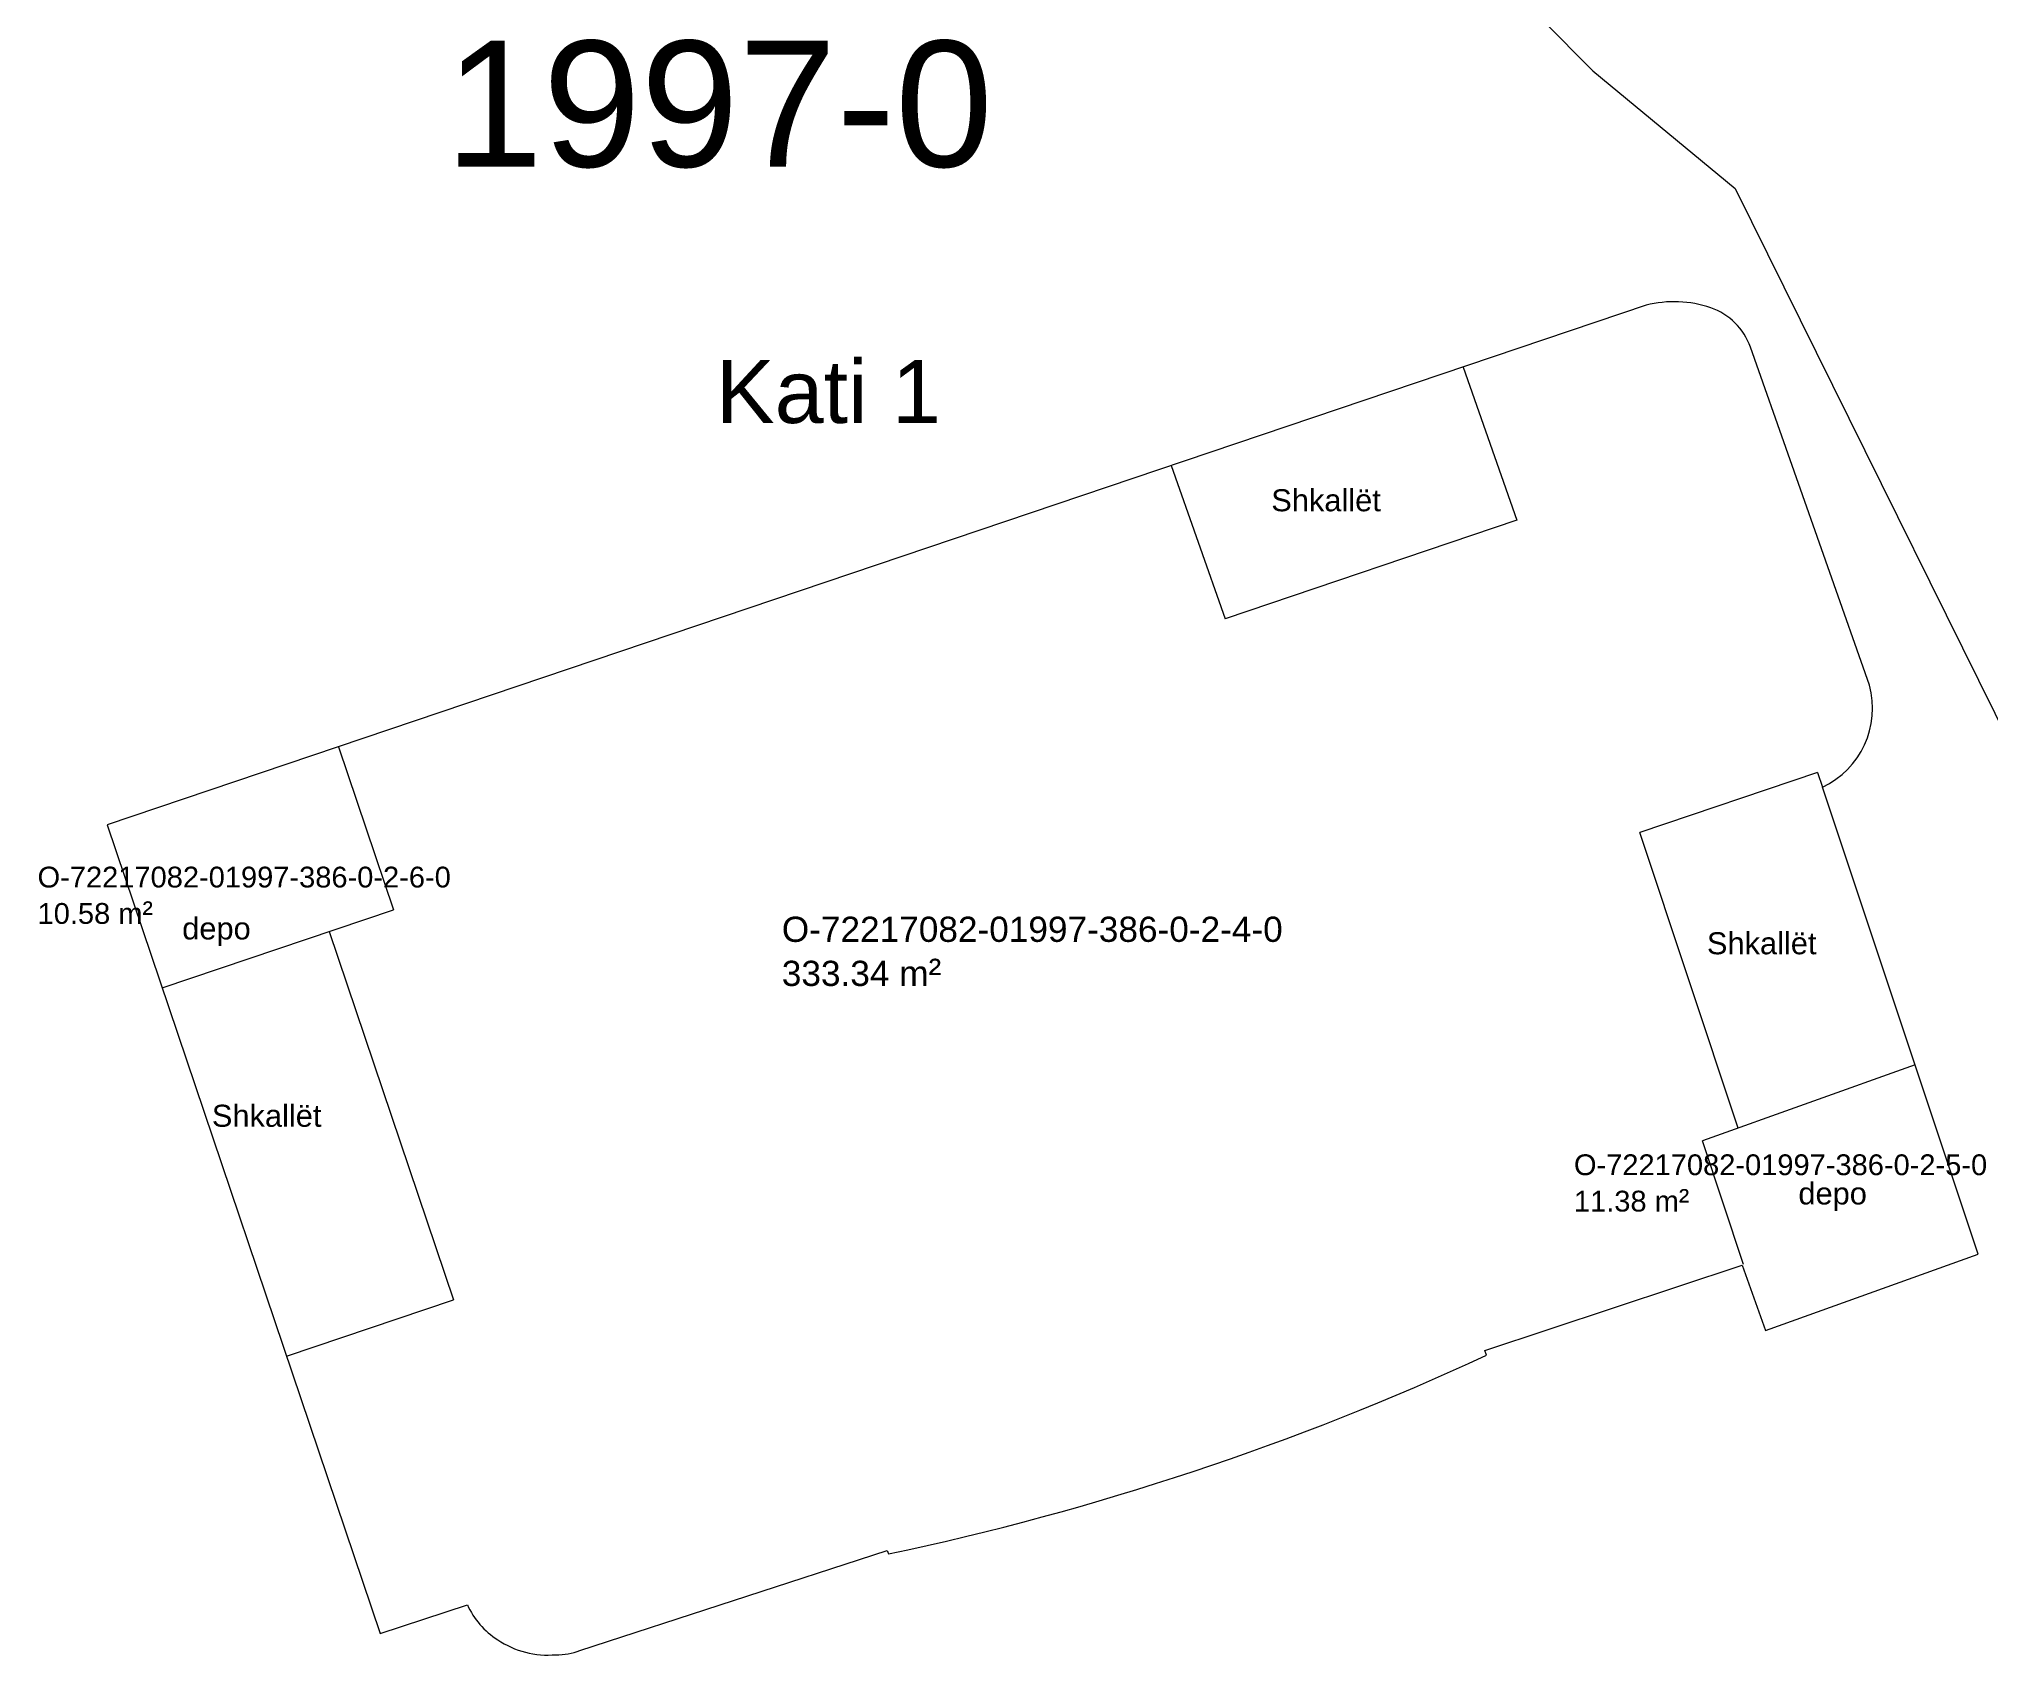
# Model space of a CAD drawing. Header units: metres. Extents: x 7517843 to 7518062, y 4692655 to 4692745.
# Drawn here: x 7517923.02 to 7517953.93, y 4692672.73 to 4692698.39 of the extents above; entities that cross this region are included whole.
import ezdxf

# ---------------------------------------------------------------- set-up
doc = ezdxf.new("R2010")
doc.units = ezdxf.units.M
doc.layers.add('Etazha', color=7, linetype='Continuous')
doc.layers.add('Nr Parceles Baze', color=7, linetype='Continuous')
doc.layers.add('kati 1', color=7, linetype='Continuous', lineweight=0)
doc.layers.add('Parcela baze', color=7, linetype='Continuous', lineweight=0)
doc.styles.get("Standard").update_dxf_attribs({"font": 'arial.ttf'})

msp = doc.modelspace()

# ---------------------------------------------------------------- texts
at = {"layer": 'Etazha', "attachment_point": 1}
for s, width, insert, char_height in [('Kati 1', 3.41933, (7517933.763, 4692693.288), 1), ('Shkallët', 0.83459, (7517942.579, 4692691.237), 0.35), ('depo', 0.83459, (7517925.29, 4692684.439), 0.35), ('Shkallët', 0.83459, (7517949.495, 4692684.203), 0.35), ('Shkallët', 0.83459, (7517925.761, 4692681.464), 0.35), ('depo', 0.83459, (7517950.947, 4692680.231), 0.35)]:
    msp.add_mtext_dynamic_manual_height_columns(s, width=width, gutter_width=1, heights=[0], dxfattribs=dict(at, insert=insert, char_height=char_height))
at = {"layer": 'Etazha', "width": 11.29615, "attachment_point": 1}
for s, insert, char_height in [('O-72217082-01997-386-0-2-6-0\\P10.58 m{\\H1.0833x;²}', (7517922.994, 4692685.244), 0.33), ('O-72217082-01997-386-0-2-4-0\\P333.34 m{\\H1.0833x;²}', (7517934.809, 4692684.45), 0.4), ('O-72217082-01997-386-0-2-5-0\\P11.38 m{\\H1.0833x;²}', (7517947.384, 4692680.676), 0.33)]:
    msp.add_mtext(s, dxfattribs=dict(at, insert=insert, char_height=char_height))
at = {"layer": 'Nr Parceles Baze'}
msp.add_text('1997-0', height=2, dxfattribs=at).set_placement((7517929.462, 4692696.357))

# ---------------------------------------------------------------- linework, layer by layer
at = {"layer": 'kati 1', "elevation": 618.843, "flags": 128}
msp.add_lwpolyline([(7517950.425, 4692677.882), (7517953.802, 4692679.089), (7517951.33, 4692686.506, 0.364365), (7517952.076, 4692688.124), (7517950.185, 4692693.492, 0.228817), (7517949.556, 4692694.117, 0.14724), (7517948.53, 4692694.158), (7517924.099, 4692685.906), (7517928.431, 4692673.066), (7517929.817, 4692673.526, 0.148653), (7517930.299, 4692672.969, 0.173786), (7517931.222, 4692672.732, 0.102518), (7517931.605, 4692672.797), (7517936.484, 4692674.385), (7517936.503, 4692674.331, 0.056409), (7517945.996, 4692677.487), (7517945.97, 4692677.562), (7517950.055, 4692678.917)], format="xyb", close=True, dxfattribs=at)
for points in [[(7517945.624, 4692693.177), (7517946.48, 4692690.747)], [(7517940.991, 4692691.612), (7517941.848, 4692689.178)], [(7517946.48, 4692690.747), (7517941.848, 4692689.178)], [(7517927.77, 4692687.146), (7517928.643, 4692684.559)], [(7517951.253, 4692686.738), (7517948.429, 4692685.785)], [(7517951.253, 4692686.738), (7517951.33, 4692686.506)], [(7517949.993, 4692681.093), (7517948.429, 4692685.785)], [(7517924.972, 4692683.319), (7517928.643, 4692684.559)], [(7517927.625, 4692684.215), (7517929.598, 4692678.368)], [(7517952.8, 4692682.096), (7517949.423, 4692680.889)], [(7517950.077, 4692678.925), (7517949.423, 4692680.889)], [(7517926.945, 4692677.472), (7517929.598, 4692678.368)]]:
    msp.add_lwpolyline(points, dxfattribs=at)
at = {"layer": 'Parcela baze'}
msp.add_lwpolyline([(7517944.528, 4692701.235), (7517945.313, 4692700.273), (7517947.683, 4692697.883), (7517949.943, 4692696.013), (7517962.053, 4692671.542), (7517961.392, 4692671.484), (7517922.442, 4692663.486), (7517877.938, 4692655.235), (7517871.355, 4692684.435), (7517857.732, 4692682.503), (7517842.98, 4692728.85), (7517874.269, 4692745.089), (7517874.914, 4692730.555), (7517878.532, 4692721.977), (7517878.554, 4692721.925), (7517892.943, 4692714.245), (7517914.842, 4692715.249), (7517935.223, 4692706.635), (7517943.543, 4692702.973), (7517944.528, 4692701.235)], dxfattribs=at)

msp.set_redraw_order([(e.dxf.handle, doc.entitydb.next_handle()) for e in msp.query("TEXT MTEXT ATTDEF DIMENSION ARC_DIMENSION")])  # texts and dimensions are drawn at this point

doc.saveas('drawing.dxf')
